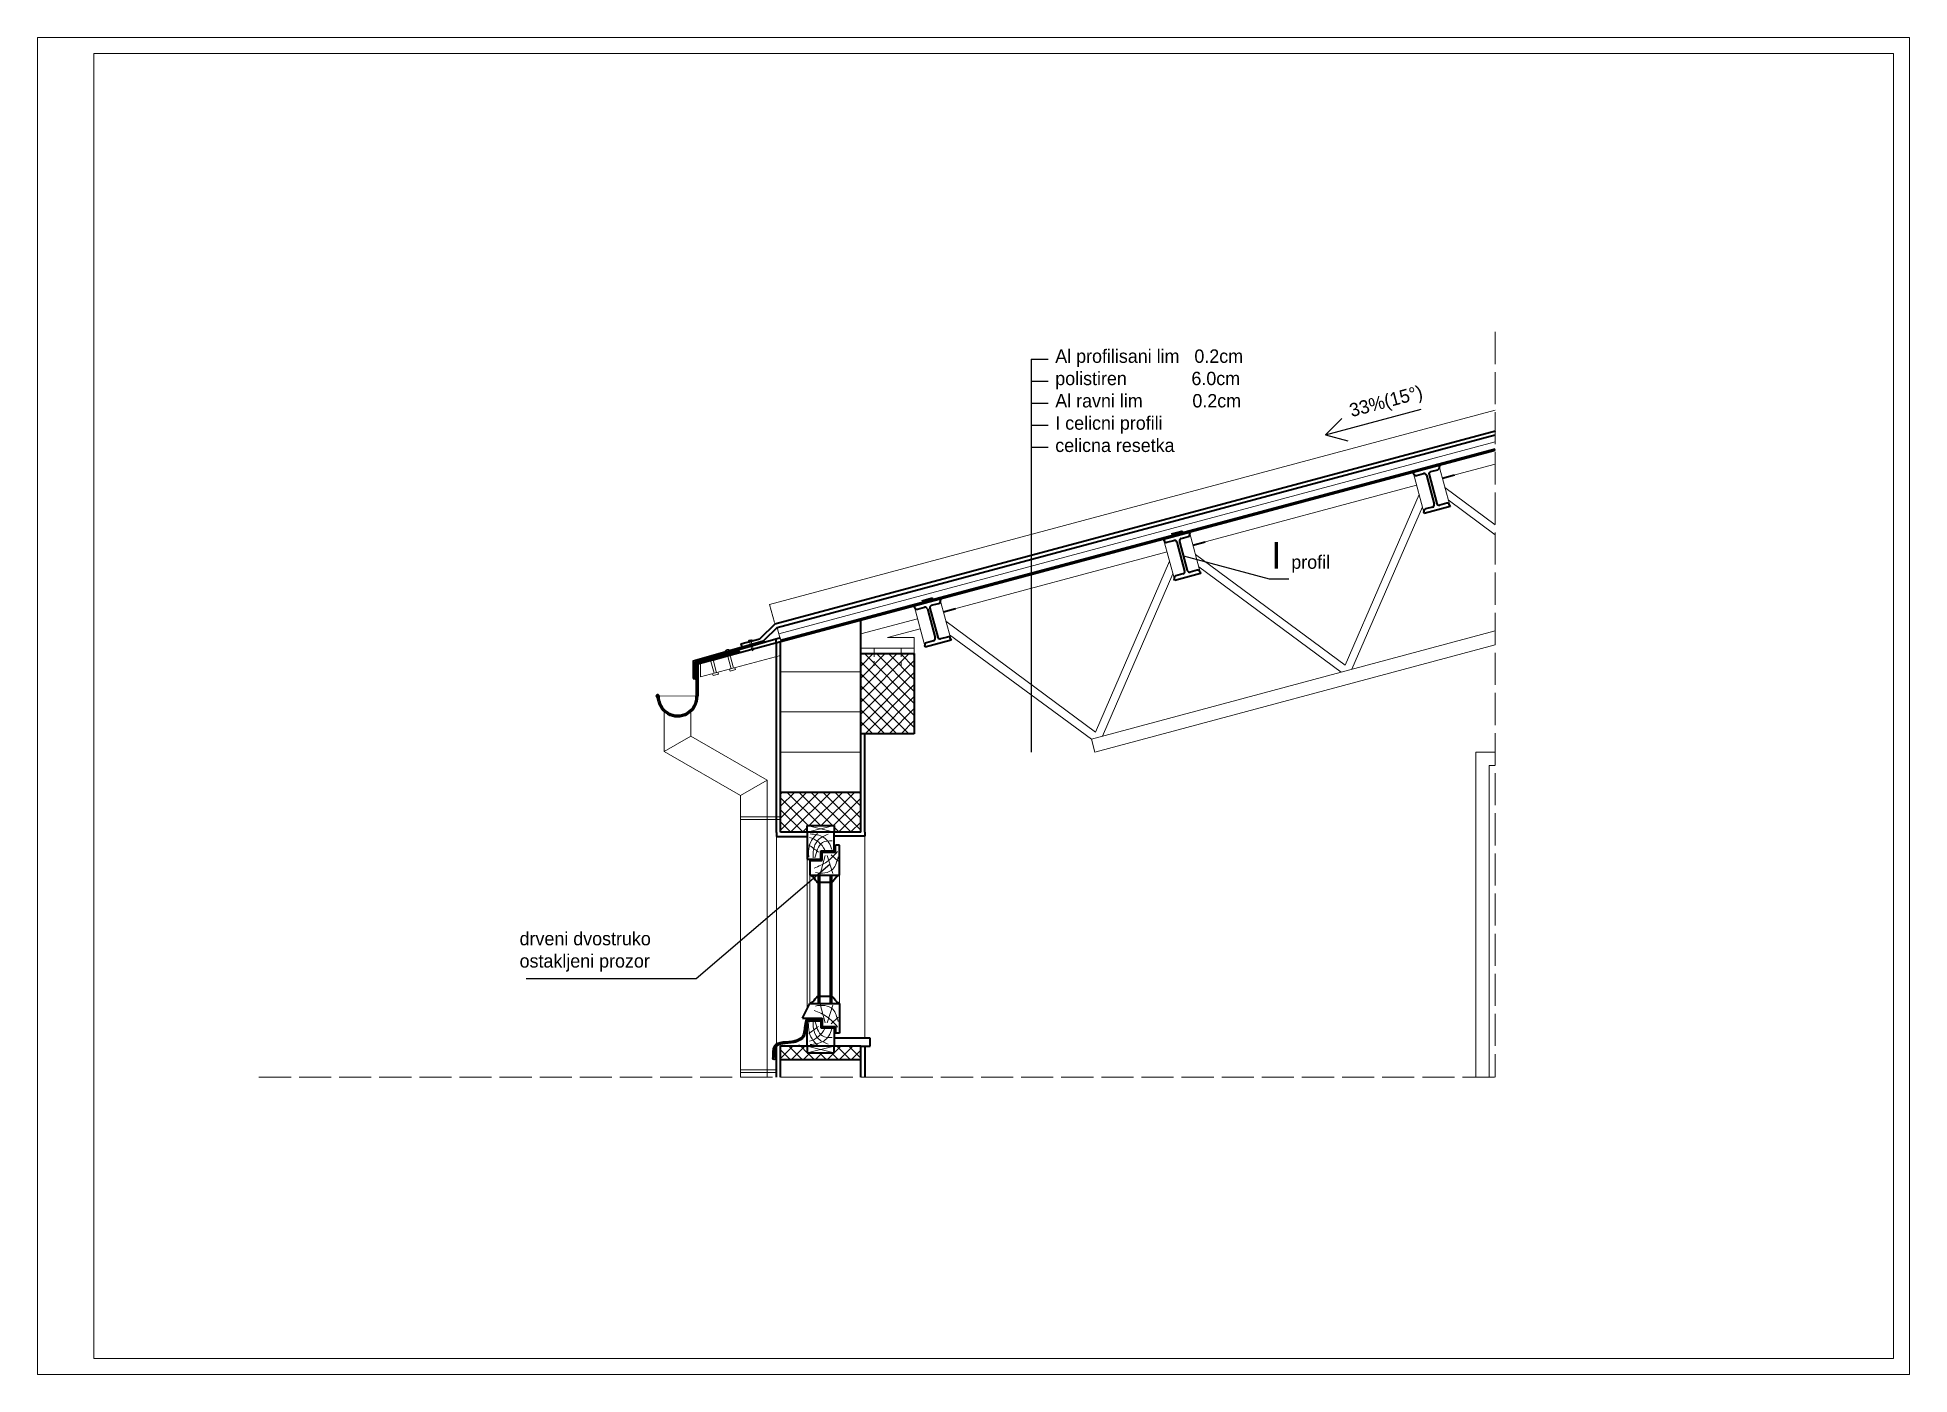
# Model space of a CAD drawing. Header units: millimetres. Extents: x 73 to 57768, y -40361 to 10065.
# Drawn here: x 57068 to 57768, y -12239 to -11739 of the extents above; entities that cross this region are included whole.
import ezdxf

# ---------------------------------------------------------------- set-up
doc = ezdxf.new("R2010")
doc.units = ezdxf.units.MM
doc.linetypes.add('ACAD_ISO02W100', pattern=[15, 12, -3])
doc.linetypes.add('HIDDEN2', pattern=[4.7625, 3.175, -1.5875])
for name, color, linetype, lineweight in [('crtkano', 3, 'HIDDEN2', 20), ('hatch', 4, 'Continuous', 0), ('isprek.', 6, 'ACAD_ISO02W100', 18), ('okvir', 120, 'Continuous', 13), ('ti', 3, 'BATTING', 9)]:
    doc.layers.add(name, color=color, linetype=linetype, lineweight=lineweight)
doc.layers.add('pogled', color=7, linetype='Continuous', lineweight=5, true_color=0x8db1c3)
doc.layers.add('presjek', color=7, linetype='Continuous', lineweight=40, true_color=0xe37da2)
doc.layers.add('TEXT', color=7, linetype='Continuous')
doc.linetypes.add('BATTING', pattern='A,0.0001,-0.1,[134,ltypeshp.shx,S=0.1,R=0,X=-0.1,Y=0],-0.2,[134,ltypeshp.shx,S=0.1,R=180,X=0.1,Y=0],-0.1', length=0.4001)
pattern_1 = [(45, (51802.3535, -21889.3028), (-2.245064, 2.245064), []), (135, (51802.3535, -21889.3028), (-2.245064, -2.245064), [])]

msp = doc.modelspace()

# ---------------------------------------------------------------- texts
at = {"layer": 'TEXT', "attachment_point": 1}
for s, insert, char_height, width in [('Al profilisani lim   0.2cm\\Ppolistiren             6.0cm\\PAl ravni lim          0.2cm\\PI celicni profili \\Pcelicna resetka', (57448.795, -11855.25), 5, 165.95825), ('I {\\H0.5x;profil}', (57529.618, -11927.255), 10, 34.38168), ('drveni dvostruko ostakljeni prozor', (57248.502, -12073.051), 5, 75.96014)]:
    msp.add_mtext(s, dxfattribs=dict(at, insert=insert, char_height=char_height, width=width))
at = {"layer": 'TEXT', "insert": (57558.277, -11875.743), "char_height": 5, "width": 40.2233, "attachment_point": 1, "rotation": 15}
msp.add_mtext('33%(15°)', dxfattribs=at)

# ---------------------------------------------------------------- hatches: boundary and pattern name
at = {"layer": 'hatch'}
h = msp.add_hatch(dxfattribs=at)
h.set_pattern_fill('ANSI37', color=256, style=0)
h.set_pattern_definition(pattern_1)
h.paths.add_polyline_path([(57376.081, -11998.984), (57396.081, -11998.984), (57396.081, -11968.984), (57376.081, -11968.984)])
h = msp.add_hatch(dxfattribs=at)
h.set_pattern_fill('ANSI37', color=256, style=0)
h.set_pattern_definition(pattern_1)
h.paths.add_polyline_path([(57346.081, -12020.785), (57346.081, -12035.785), (57356.081, -12035.785), (57356.081, -12033.285), (57366.081, -12033.285), (57366.081, -12035.785), (57376.081, -12035.785), (57376.081, -12020.785)])
h = msp.add_hatch(dxfattribs=at)
h.set_pattern_fill('AR-SAND', color=256, scale=0.1, style=0)
h.set_pattern_definition([(37.5, (51802.3535, -21889.3028), (-0.1600031, 4.8941324), [0, -3.8608, 0, -4.318, 0, -4.1275]), (7.5, (51802.3535, -21889.303), (4.495233, 7.168251), [0, -2.0828, 0, -3.4798, 0, -1.3335]), (327.5, (51799.2293, -21889.3028), (7.9099237, 0.0143718), [0, -1.27, 0, -4.572, 0, -5.969]), (317.5, (51799.229, -21889.303), (7.6355645, 2.2292932), [0, -0.635, 0, -2.9972, 0, -3.429])])
edge = h.paths.add_edge_path()
edge.add_line((57356.081, -12115.785), (57356.081, -12106.316))
edge.add_spline(control_points=[(57356.081, -12106.316), (57356.079, -12106.318), (57356.077, -12106.32), (57356.055, -12106.341), (57356.029, -12106.373), (57355.946, -12106.512), (57355.886, -12106.66), (57355.789, -12107.008), (57355.748, -12107.208), (57355.638, -12107.83), (57355.589, -12108.237), (57355.469, -12109.421), (57355.429, -12110.161), (57355.212, -12111.206), (57355.112, -12111.545), (57354.851, -12112.106), (57354.711, -12112.337), (57354.365, -12112.765), (57354.164, -12112.957), (57353.395, -12113.562), (57352.724, -12113.883), (57351.56, -12114.267), (57351.097, -12114.379), (57350.176, -12114.557), (57349.716, -12114.626), (57348.593, -12114.792), (57347.948, -12114.886), (57346.957, -12115.131), (57346.578, -12115.265), (57346.209, -12115.476), (57346.142, -12115.518), (57346.081, -12115.563)], knot_values=[0.4897286, 0.4897286, 0.4897286, 0.4897286, 0.5141459, 0.5141459, 0.7712188, 0.7712188, 1.2826152, 1.2826152, 1.7940117, 1.7940117, 2.8567731, 2.8567731, 4.982296, 4.982296, 6.0452809, 6.0452809, 6.833375, 6.833375, 7.6214691, 7.6214691, 9.5624097, 9.5624097, 10.7563243, 10.7563243, 11.9502389, 11.9502389, 13.7607088, 13.7607088, 15.1732833, 15.1732833, 15.5057589, 15.5057589, 15.5057589, 15.5057589], degree=3, periodic=0)
edge.add_line((57346.081, -12115.563), (57346.081, -12115.785))
edge.add_line((57346.081, -12115.785), (57356.081, -12115.785))
h = msp.add_hatch(dxfattribs=at)
h.set_pattern_fill('ANSI37', color=256, style=0)
h.set_pattern_definition(pattern_1)
h.paths.add_polyline_path([(57346.081, -12120.785), (57376.081, -12120.785), (57376.081, -12115.785), (57366.081, -12115.785), (57366.081, -12118.285), (57356.081, -12118.285), (57356.081, -12115.785), (57346.081, -12115.785)])

# ---------------------------------------------------------------- linework, layer by layer
at = {"layer": 'crtkano'}
for p, q in [((57334.512, -11964.501), (57335.289, -11967.398)), ((57335.092, -11964.345), (57335.868, -11967.243)), ((57381.046, -11966.984), (57381.046, -11973.502)), ((57391.115, -11966.984), (57391.115, -11973.502))]:
    msp.add_line(p, q, dxfattribs=at)
at = {"layer": 'hatch'}
for p, q in [((57346.081, -11975.785), (57376.081, -11975.785)), ((57346.081, -11990.785), (57376.081, -11990.785)), ((57346.081, -12005.785), (57376.081, -12005.785))]:
    msp.add_line(p, q, dxfattribs=at)
at = {"layer": 'isprek.'}
for p, q in [((57613.277, -11848.703), (57613.277, -12127.33)), ((57325.821, -11968.131), (57327.567, -11974.644)), ((57326.741, -11967.867), (57328.491, -11974.396)), ((57335.75, -11967.962), (57335.289, -11967.398)), ((57335.75, -11967.962), (57335.868, -11967.243)), ((57319.767, -11971.04), (57321.19, -11976.352)), ((57320.852, -11977.219), (57320.658, -11976.495)), ((57320.691, -11970.792), (57322.114, -11976.105)), ((57320.852, -11977.219), (57322.841, -11976.686)), ((57322.841, -11976.686), (57322.647, -11975.962)), ((57327.228, -11975.511), (57327.034, -11974.787)), ((57327.228, -11975.511), (57329.217, -11974.978)), ((57329.217, -11974.978), (57329.023, -11974.254)), ((57151.041, -12127.33), (57613.277, -12127.33))]:
    msp.add_line(p, q, dxfattribs=at)
at = {"layer": 'okvir'}
for points in [[(57068.218, -11738.569), (57068.218, -12238.569), (57768.218, -12238.569), (57768.218, -11738.569)], [(57089.333, -11744.569), (57089.333, -12232.569), (57762.218, -12232.569), (57762.218, -11744.569)]]:
    msp.add_lwpolyline(points, close=True, dxfattribs=at)
at = {"layer": 'pogled'}
for p, q in [((57341.94, -11950.605), (57613.277, -11877.9)), ((57596.409, -11913.996), (57592.268, -11898.541)), ((57593.562, -11903.371), (57613.277, -11898.088)), ((57500.261, -11928.371), (57583.903, -11905.959)), ((57586.75, -11916.584), (57582.609, -11901.129)), ((57594.501, -11906.874), (57613.277, -11920.798)), ((57557.138, -11973.357), (57584.841, -11909.462)), ((57595.741, -11911.504), (57613.277, -11924.509)), ((57559.736, -11974.857), (57586.082, -11914.093)), ((57493.448, -11941.584), (57489.307, -11926.129)), ((57503.108, -11938.996), (57498.967, -11923.541)), ((57406.959, -11953.371), (57490.601, -11930.959)), ((57463.837, -11998.357), (57491.54, -11934.462)), ((57501.199, -11931.874), (57557.138, -11973.357)), ((57466.435, -11999.857), (57492.781, -11939.093)), ((57502.44, -11936.504), (57555.638, -11975.955)), ((57409.806, -11963.996), (57405.665, -11948.541)), ((57343.751, -11957.366), (57341.94, -11950.605)), ((57376.081, -11961.645), (57397.3, -11955.959)), ((57400.147, -11966.584), (57396.006, -11951.129)), ((57346.081, -11963.989), (57344.787, -11959.159)), ((57386.009, -11962.984), (57398.3, -11959.691)), ((57386.009, -11962.984), (57396.081, -11962.984)), ((57396.081, -11968.984), (57396.081, -11962.984)), ((57407.898, -11956.874), (57463.837, -11998.357)), ((57409.26, -11961.958), (57462.337, -12000.955)), ((57462.337, -12000.955), (57613.277, -11960.511)), ((57316.081, -11977.721), (57346.081, -11969.683)), ((57319.896, -11971.523), (57326.273, -11969.814)), ((57376.081, -11966.984), (57396.081, -11966.984)), ((57376.081, -11968.984), (57396.081, -11968.984)), ((57463.631, -12005.785), (57613.277, -11965.688)), ((57316.081, -11977.721), (57316.081, -11972.545)), ((57300.58, -11984.883), (57314.582, -11984.828)), ((57302.582, -11990.644), (57302.582, -12005.586)), ((57312.582, -11990.644), (57312.582, -11999.813)), ((57302.582, -12005.586), (57312.582, -11999.813)), ((57312.582, -11999.813), (57341.081, -12016.266)), ((57462.337, -12000.955), (57463.631, -12005.785)), ((57302.582, -12005.586), (57331.081, -12022.04)), ((57606.075, -12127.33), (57606.075, -12005.785)), ((57606.075, -12005.785), (57613.277, -12005.785)), ((57611.075, -12127.33), (57611.075, -12010.785)), ((57611.075, -12010.785), (57613.277, -12010.785)), ((57331.081, -12022.04), (57341.081, -12016.266)), ((57341.081, -12016.266), (57341.081, -12127.33)), ((57331.081, -12022.04), (57331.081, -12127.33)), ((57331.081, -12029.998), (57346.081, -12029.998)), ((57331.081, -12030.998), (57346.081, -12030.998)), ((57344.584, -12035.885), (57344.584, -12114.939)), ((57356.081, -12033.285), (57366.081, -12035.785)), ((57356.081, -12035.785), (57366.081, -12033.285)), ((57377.581, -12112.785), (57377.581, -12035.785)), ((57356.081, -12101.709), (57356.081, -12045.785)), ((57362.783, -12044.491), (57360.932, -12051.501)), ((57363.477, -12044.491), (57365.637, -12051.193)), ((57364.943, -12044.182), (57367.642, -12046.647)), ((57357.081, -12051.785), (57357.081, -12099.785)), ((57368.081, -12051.785), (57368.081, -12099.785)), ((57362.783, -12107.08), (57360.932, -12100.069)), ((57363.477, -12107.08), (57365.637, -12100.378)), ((57356.081, -12115.785), (57356.081, -12105.285)), ((57364.943, -12107.388), (57367.642, -12104.923)), ((57356.081, -12115.785), (57366.081, -12118.285)), ((57356.081, -12118.285), (57366.081, -12115.785)), ((57331.081, -12124.617), (57344.581, -12124.617)), ((57331.081, -12125.617), (57344.581, -12125.617))]:
    msp.add_line(p, q, dxfattribs=at)
for centre in [(57326.458, -11968.731), (57334.992, -11965.132), (57320.396, -11971.631)]:
    msp.add_arc(centre, 1.283, 49.875253, 160.124747, dxfattribs=at)
for points, end_tangent in [([(57359.879, -12036.219), (57357.359, -12039.345), (57356.546, -12042.958), (57356.627, -12045.11)], (0.3598905, -0.9329946)), ([(57359.879, -12115.351), (57357.359, -12112.225), (57356.546, -12108.612), (57356.627, -12106.46)], (0.3598905, 0.9329946))]:
    msp.add_spline(points, degree=3, dxfattribs=dict(at, end_tangent=end_tangent))
for points, start_tangent, end_tangent in [([(57356.871, -12037.68), (57362.684, -12042.349)], (0.972791, -0.2316844), (0.4953068, -0.8687181)), ([(57357.115, -12036.381), (57362.196, -12037.721), (57365.204, -12042.227)], (0.9947765, -0.1020771), (0.22599, -0.9741296)), ([(57367.642, -12045.03), (57365.637, -12049.575), (57359.081, -12050.807)], (-0.3559571, -0.9345023), (-0.9704128, 0.2414517)), ([(57367.642, -12106.54), (57365.637, -12101.995), (57359.081, -12100.763)], (-0.3559571, 0.9345023), (-0.9704128, -0.2414517)), ([(57356.871, -12113.89), (57362.684, -12109.221)], (0.972791, 0.2316844), (0.4953068, 0.8687181)), ([(57357.115, -12115.189), (57362.196, -12113.849), (57365.204, -12109.343)], (0.9947765, 0.1020771), (0.22599, 0.9741296))]:
    msp.add_spline(points, degree=3, dxfattribs=dict(at, start_tangent=start_tangent, end_tangent=end_tangent))
for points in [[(57363.863, -12036.543), (57359.879, -12038.939), (57358.375, -12042.349), (57358.253, -12045.313)], [(57365.367, -12038.979), (57361.749, -12039.629), (57359.92, -12042.065), (57358.904, -12045.394)], [(57363.863, -12115.027), (57359.879, -12112.631), (57358.375, -12109.221), (57358.253, -12106.257)], [(57365.367, -12112.591), (57361.749, -12111.941), (57359.92, -12109.505), (57358.904, -12106.176)]]:
    msp.add_spline(points, degree=3, dxfattribs=at)
for points, start_tangent in [([(57356.587, -12040.482), (57360.286, -12043.202)], (0.9587876, -0.2841239)), ([(57358.695, -12049.19), (57363.4, -12046.802), (57367.411, -12042.95)], (0.9941721, 0.1078046)), ([(57358.695, -12102.381), (57363.4, -12104.769), (57367.411, -12108.62)], (0.9941721, -0.1078046)), ([(57356.587, -12111.089), (57360.286, -12108.369)], (0.9587876, 0.2841239))]:
    msp.add_spline(points, degree=3, dxfattribs=dict(at, start_tangent=start_tangent))
at = {"layer": 'presjek'}
for p, q in [((57343.881, -11957.849), (57613.406, -11885.63)), ((57344.266, -11964.993), (57613.277, -11892.912)), ((57344.787, -11959.159), (57613.277, -11887.218)), ((57346.081, -11963.989), (57613.277, -11892.394)), ((57582.609, -11901.129), (57592.268, -11898.541)), ((57592.268, -11898.541), (57592.423, -11899.121)), ((57582.764, -11901.709), (57582.609, -11901.129)), ((57583.866, -11902.345), (57586.474, -11901.646)), ((57587.576, -11902.283), (57590.475, -11913.101)), ((57588.542, -11902.024), (57591.441, -11912.842)), ((57589.179, -11900.922), (57591.787, -11900.223)), ((57593.562, -11903.371), (57598.082, -11902.159)), ((57596.409, -11913.996), (57586.75, -11916.584)), ((57595.151, -11912.78), (57592.543, -11913.479)), ((57596.254, -11913.416), (57596.409, -11913.996)), ((57586.75, -11916.584), (57586.594, -11916.004)), ((57589.839, -11914.203), (57587.231, -11914.902)), ((57489.307, -11926.129), (57498.967, -11923.541)), ((57489.463, -11926.709), (57489.307, -11926.129)), ((57490.565, -11927.345), (57493.173, -11926.646)), ((57496.793, -11924.123), (57491.481, -11925.547)), ((57495.665, -11923.39), (57492.188, -11924.322)), ((57494.275, -11927.283), (57497.174, -11938.101)), ((57495.241, -11927.024), (57498.14, -11937.842)), ((57495.877, -11925.922), (57498.485, -11925.223)), ((57496.767, -11924.027), (57496.793, -11924.123)), ((57498.967, -11923.541), (57499.122, -11924.121)), ((57500.261, -11928.371), (57504.781, -11927.159)), ((57493.448, -11941.584), (57493.293, -11941.004)), ((57503.108, -11938.996), (57493.448, -11941.584)), ((57496.537, -11939.203), (57493.929, -11939.902)), ((57501.85, -11937.78), (57499.242, -11938.479)), ((57502.952, -11938.416), (57503.108, -11938.996)), ((57396.006, -11951.129), (57405.665, -11948.541)), ((57402.364, -11948.39), (57398.886, -11949.322)), ((57405.665, -11948.541), (57405.821, -11949.121)), ((57376.081, -11988.984), (57376.081, -11955.95)), ((57396.161, -11951.709), (57396.006, -11951.129)), ((57397.264, -11952.345), (57399.872, -11951.646)), ((57403.492, -11949.123), (57398.179, -11950.547)), ((57400.974, -11952.283), (57403.873, -11963.101)), ((57401.94, -11952.024), (57404.839, -11962.842)), ((57402.576, -11950.922), (57405.184, -11950.223)), ((57403.466, -11949.027), (57403.492, -11949.123)), ((57406.959, -11953.371), (57411.479, -11952.159)), ((57314.113, -11972.127), (57346.081, -11962.954)), ((57344.01, -11957.814), (57338.353, -11963.471)), ((57344.787, -11959.159), (57339.837, -11964.109)), ((57408.549, -11962.78), (57405.941, -11963.479)), ((57313.363, -11971.706), (57340.094, -11964.035)), ((57314.582, -11972.429), (57330.951, -11968.043)), ((57315.082, -11972.813), (57346.081, -11964.507)), ((57320.82, -11971.275), (57326.273, -11969.814)), ((57321.223, -11970.649), (57325.611, -11969.474)), ((57331.251, -11965.374), (57338.353, -11963.471)), ((57331.251, -11965.374), (57331.549, -11966.487)), ((57344.266, -11963.44), (57344.266, -11964.993)), ((57344.584, -12035.885), (57344.584, -11964.908)), ((57346.081, -12035.785), (57346.081, -11964.507)), ((57346.081, -11969.683), (57346.081, -11969.683)), ((57376.081, -12035.785), (57376.081, -11965.785)), ((57376.081, -11998.984), (57376.081, -11968.984)), ((57376.081, -11968.984), (57396.081, -11968.984)), ((57396.081, -11968.984), (57396.081, -11998.984)), ((57400.147, -11966.584), (57399.992, -11966.004)), ((57409.806, -11963.996), (57400.147, -11966.584)), ((57403.236, -11964.203), (57400.628, -11964.902)), ((57409.651, -11963.416), (57409.806, -11963.996)), ((57313.363, -11971.706), (57313.363, -11978.259)), ((57314.113, -11972.127), (57314.113, -11978.47)), ((57314.582, -11972.429), (57314.582, -11984.813)), ((57315.082, -11972.813), (57315.082, -11984.813)), ((57313.363, -11978.259), (57314.113, -11978.47)), ((57300.082, -11984.813), (57300.581, -11984.813)), ((57396.081, -11998.984), (57376.081, -11998.984)), ((57377.581, -12035.785), (57377.581, -11998.984)), ((57346.081, -12020.785), (57376.081, -12020.785)), ((57344.584, -12035.885), (57344.584, -12037.385)), ((57344.584, -12037.385), (57356.081, -12037.385)), ((57376.081, -12035.785), (57346.081, -12035.785)), ((57356.081, -12033.285), (57366.081, -12033.285)), ((57356.081, -12035.785), (57356.081, -12033.285)), ((57356.081, -12035.785), (57356.081, -12045.785)), ((57366.081, -12033.285), (57366.081, -12035.785)), ((57366.081, -12042.707), (57366.081, -12035.785)), ((57377.581, -12037.285), (57366.081, -12037.285)), ((57377.581, -12035.785), (57377.581, -12037.285)), ((57356.081, -12045.785), (57361.081, -12045.785)), ((57357.081, -12046.285), (57361.581, -12046.285)), ((57357.081, -12046.285), (57357.081, -12051.785)), ((57361.081, -12042.707), (57366.081, -12042.707)), ((57361.081, -12045.785), (57361.081, -12042.707)), ((57361.581, -12043.207), (57366.581, -12043.207)), ((57361.581, -12046.285), (57361.581, -12043.207)), ((57368.081, -12040.624), (57366.581, -12040.624)), ((57366.581, -12043.207), (57366.581, -12040.624)), ((57368.081, -12051.785), (57368.081, -12040.624)), ((57357.081, -12051.785), (57368.081, -12051.785)), ((57360.081, -12051.785), (57360.081, -12099.785)), ((57360.581, -12051.785), (57360.581, -12099.785)), ((57364.581, -12051.785), (57364.581, -12099.785)), ((57365.081, -12051.785), (57365.081, -12099.785)), ((57360.581, -12054.499), (57364.581, -12054.499)), ((57354.222, -12105.285), (57357.081, -12099.785)), ((57357.081, -12099.785), (57368.081, -12099.785)), ((57360.581, -12097.071), (57364.581, -12097.071)), ((57368.081, -12099.785), (57368.081, -12110.947)), ((57354.222, -12105.285), (57361.581, -12105.285)), ((57356.081, -12105.785), (57361.081, -12105.785)), ((57356.081, -12115.785), (57356.081, -12105.785)), ((57356.154, -12106.285), (57361.081, -12106.285)), ((57361.081, -12105.785), (57361.081, -12108.863)), ((57361.081, -12108.863), (57366.081, -12108.863)), ((57361.581, -12105.285), (57361.581, -12108.363)), ((57361.581, -12108.363), (57366.581, -12108.363)), ((57366.081, -12108.863), (57366.081, -12115.785)), ((57366.581, -12108.363), (57366.581, -12110.947)), ((57344.581, -12127.33), (57344.581, -12115.763)), ((57346.081, -12115.785), (57346.081, -12115.563)), ((57346.081, -12127.33), (57346.081, -12115.785)), ((57376.081, -12115.785), (57346.081, -12115.785)), ((57356.081, -12115.785), (57356.081, -12118.285)), ((57379.581, -12112.785), (57366.081, -12112.785)), ((57366.081, -12118.285), (57366.081, -12115.785)), ((57368.081, -12110.947), (57366.581, -12110.947)), ((57376.081, -12127.33), (57376.081, -12115.785)), ((57376.081, -12115.785), (57379.581, -12115.785)), ((57377.581, -12115.785), (57377.581, -12127.33)), ((57379.581, -12115.785), (57379.581, -12112.785)), ((57346.081, -12120.785), (57376.081, -12120.785)), ((57356.081, -12118.285), (57366.081, -12118.285))]:
    msp.add_line(p, q, dxfattribs=at)
msp.add_circle((57343.688, -12120.316), 0.5, dxfattribs=at)
for centre, radius, start, end in [((57591.554, -11899.353), 0.9, 285, 15), ((57583.633, -11901.476), 0.9, 195, 285), ((57586.707, -11902.516), 0.9, 15, 105), ((57589.412, -11901.791), 0.9, 105, 195), ((57589.606, -11913.334), 0.9, 285, 15), ((57592.31, -11912.609), 0.9, 195, 285), ((57595.384, -11913.649), 0.9, 15, 105), ((57587.464, -11915.771), 0.9, 105, 195), ((57490.332, -11926.476), 0.9, 195, 285), ((57493.406, -11927.516), 0.9, 15, 105), ((57496.11, -11926.791), 0.9, 105, 195), ((57495.898, -11924.26), 0.9, 15, 105), ((57498.252, -11924.353), 0.9, 285, 15), ((57494.162, -11940.771), 0.9, 105, 195), ((57496.305, -11938.334), 0.9, 285, 15), ((57499.009, -11937.609), 0.9, 195, 285), ((57502.083, -11938.649), 0.9, 15, 105), ((57402.597, -11949.26), 0.9, 15, 105), ((57397.031, -11951.476), 0.9, 195, 285), ((57400.104, -11952.516), 0.9, 15, 105), ((57402.809, -11951.791), 0.9, 105, 195), ((57404.951, -11949.353), 0.9, 285, 15), ((57405.708, -11962.609), 0.9, 195, 285), ((57408.782, -11963.649), 0.9, 15, 105), ((57400.861, -11965.771), 0.9, 105, 195), ((57403.003, -11963.334), 0.9, 285, 15), ((57300.093, -11984.844), 0.489, 355.482183, 268.903468), ((57307.582, -11985.049), 7.504, 178.19649, 1.80351), ((57307.582, -11985.049), 7.004, 178.19649, 1.80351)]:
    msp.add_arc(centre, radius, start, end, dxfattribs=at)
for points, start_tangent, end_tangent in [([(57357.081, -12051.785), (57360.081, -12054.251)], (0.9989912, -0.0449055), (0, 1)), ([(57368.081, -12051.785), (57365.081, -12054.251)], (-0.9989912, -0.0449055), (0, 1)), ([(57357.081, -12099.785), (57360.081, -12097.319)], (0.9989912, 0.0449055), (0, -1)), ([(57368.081, -12099.785), (57365.081, -12097.319)], (-0.9989912, 0.0449055), (0, -1)), ([(57356.15, -12105.785), (57355.225, -12107.296), (57354.164, -12112.218), (57351.42, -12113.775), (57343.749, -12115.706), (57343.188, -12120.316)], (-0.9999738, -0.007232), (0, -1))]:
    msp.add_spline(points, degree=3, dxfattribs=dict(at, start_tangent=start_tangent, end_tangent=end_tangent))
msp.add_open_spline([(57356.154, -12106.285), (57356.131, -12106.285), (57356.125, -12106.288), (57356.107, -12106.295), (57356.095, -12106.302), (57356.055, -12106.341), (57356.029, -12106.373), (57355.946, -12106.512), (57355.886, -12106.66), (57355.789, -12107.008), (57355.748, -12107.208), (57355.638, -12107.83), (57355.589, -12108.237), (57355.469, -12109.421), (57355.429, -12110.161), (57355.212, -12111.206), (57355.112, -12111.545), (57354.851, -12112.106), (57354.711, -12112.337), (57354.365, -12112.765), (57354.164, -12112.957), (57353.395, -12113.562), (57352.724, -12113.883), (57351.56, -12114.267), (57351.097, -12114.379), (57350.205, -12114.481), (57349.487, -12114.481), (57348.663, -12114.604), (57347.874, -12114.709), (57347.471, -12114.744), (57347.051, -12114.849), (57346.648, -12114.884), (57346.402, -12114.901), (57345.807, -12115.076), (57345.333, -12115.286), (57344.58, -12115.479), (57343.782, -12116.932), (57343.673, -12117.907), (57343.665, -12118.45), (57343.673, -12119.271), (57343.679, -12119.546), (57343.683, -12119.816)], degree=3, knots=[0, 0, 0, 0, 0.2570729, 0.2570729, 0.5141459, 0.5141459, 0.7712188, 0.7712188, 1.2826152, 1.2826152, 1.7940117, 1.7940117, 2.8567731, 2.8567731, 4.982296, 4.982296, 6.0452809, 6.0452809, 6.833375, 6.833375, 7.6214691, 7.6214691, 9.5624097, 9.5624097, 10.7563243, 10.7563243, 11.9502389, 11.9502389, 13.7607088, 13.7607088, 15.1732833, 15.1732833, 16.0553589, 16.0553589, 16.7734931, 16.7734931, 18.3009417, 18.3009417, 19.8283903, 19.8283903, 20.5961745, 20.5961745, 20.5961745, 20.5961745], dxfattribs=at)
at = {"layer": 'TEXT'}
for p, q in [((57439.824, -11858.914), (57439.824, -12005.845)), ((57439.824, -11858.914), (57446.154, -11858.914)), ((57439.824, -11867.128), (57446.154, -11867.128)), ((57439.824, -11875.342), (57446.154, -11875.342)), ((57549.817, -11887.154), (57585.639, -11877.556)), ((57439.824, -11883.555), (57446.154, -11883.555)), ((57549.817, -11887.154), (57555.944, -11881.027)), ((57439.824, -11891.769), (57446.154, -11891.769)), ((57549.817, -11887.154), (57558.186, -11889.397)), ((57496.69, -11932.433), (57528.709, -11941.012)), ((57528.709, -11941.012), (57536.105, -11941.012)), ((57364.557, -12047.842), (57314.522, -12090.619)), ((57314.522, -12090.619), (57250.954, -12090.619))]:
    msp.add_line(p, q, dxfattribs=at)
at = {"layer": 'ti', "ltscale": 0.23}
msp.add_line((57345.434, -11961.574), (57613.277, -11889.806), dxfattribs=at)

msp.set_redraw_order([(e.dxf.handle, doc.entitydb.next_handle()) for e in msp.query("TEXT MTEXT ATTDEF DIMENSION ARC_DIMENSION")])  # texts and dimensions are drawn at this point

doc.saveas('drawing.dxf')
